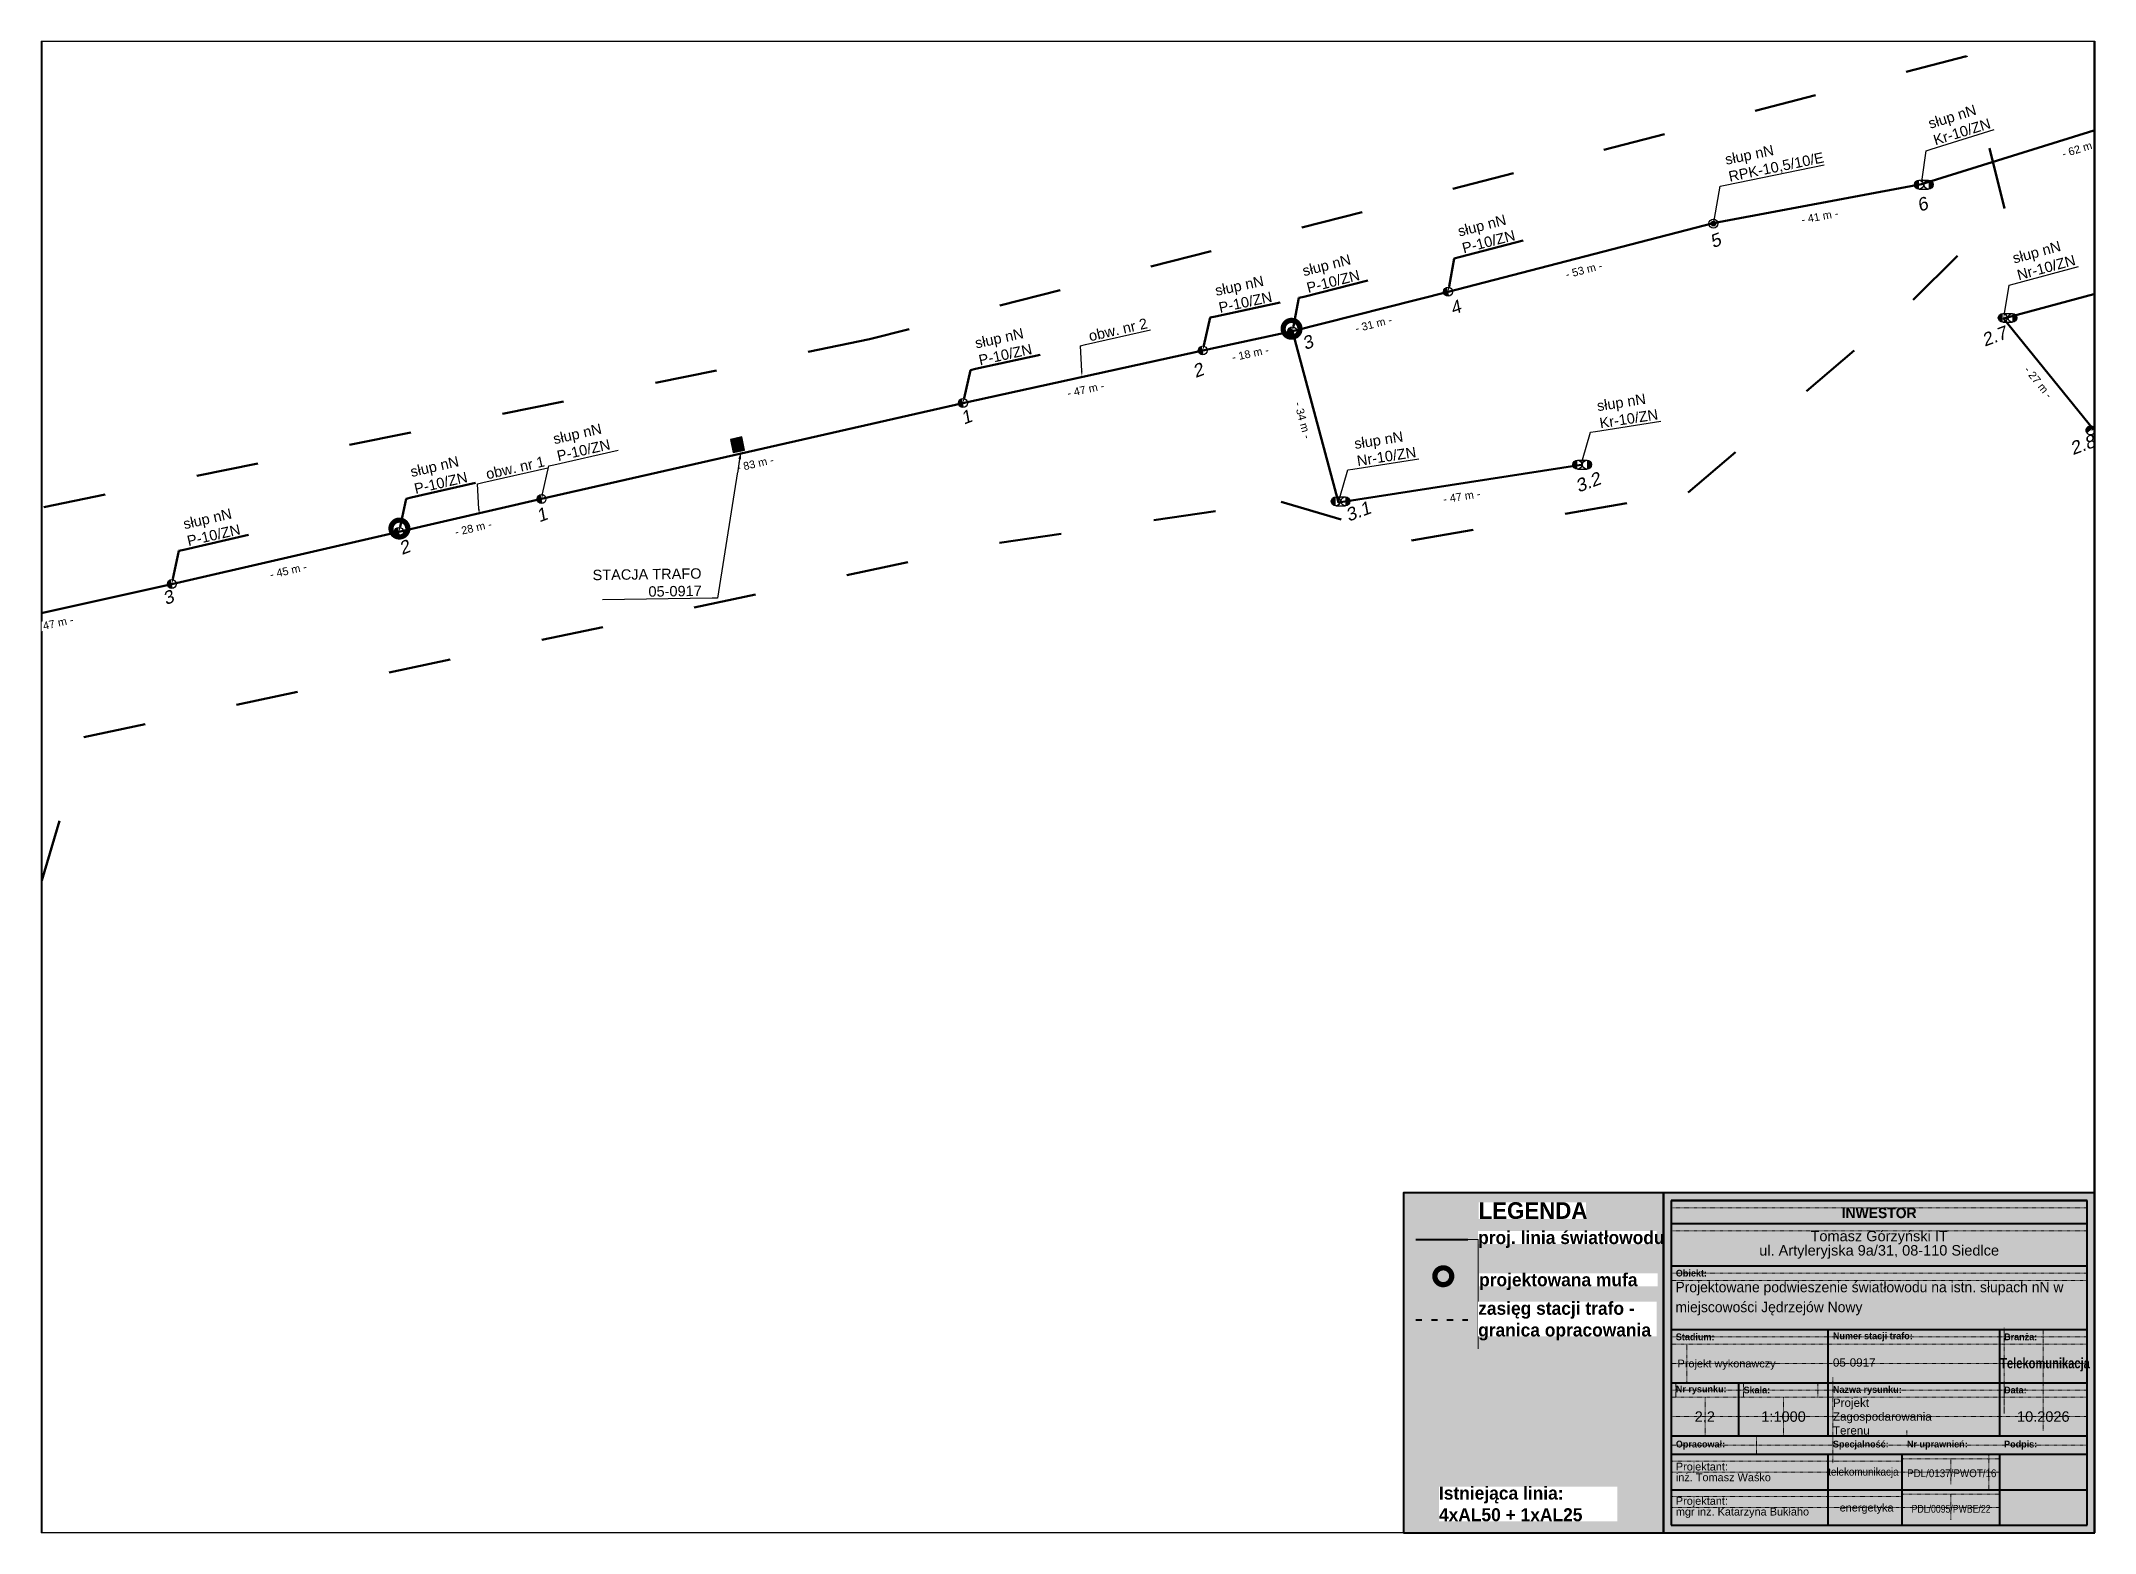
# Paper-space layout '917-2' of a CAD drawing. Header units: metres, sheet in millimetres. Extents: x 0 to 395, y 0 to 287.
# The model-space entities are those that its viewports show. They can reach past a viewport. Long polylines and large blocks are cut down to what shows.
import ezdxf
from ezdxf import colors
from ezdxf.entities.mleader import LeaderData, LeaderLine
from ezdxf.math import Vec2, Vec3

# ---------------------------------------------------------------- set-up
doc = ezdxf.new("R2010")
doc.units = ezdxf.units.M
for name, pattern in [('ACAD_ISO03W100', [30, 12, -18]), ('DGN Style 2', [0.005224, 0.003135, -0.00209]), ('GCAD_ISO03W100', [30, 12, -18])]:
    doc.linetypes.add(name, pattern=pattern)
for name, color, linetype, lineweight in [('!TELE', 30, 'SCARPLINE1A', 50), ('!trafo_05-0917', 6, 'GCAD_ISO03W100', 50), ('@Tabelka', 7, 'Continuous', 13), ('_MM LINIA Sn', 40, 'Continuous', 30), ('_mm zasięg trafo', 6, 'ACAD_ISO03W100', 35), ('_numery slupow etap 4 cz. 2', 7, 'Continuous', 40), ('_światłowód', 30, 'Continuous', 50)]:
    doc.layers.add(name, color=color, linetype=linetype, lineweight=lineweight)
for name, color, linetype in [('!wymiary', 7, 'Continuous'), ('_MM mufy', 3, 'Continuous'), ('_MM opisy', 7, 'Continuous'), ('_MM slupy', 5, 'Continuous'), ('_mm trafo', 3, 'Continuous')]:
    doc.layers.add(name, color=color, linetype=linetype)
doc.layers.add('@KonstrTabelki', color=253, linetype='DGN Style 2', lineweight=0, plot=False)
doc.layers.add('_arkusze model', color=7, linetype='Continuous', lineweight=50, plot=False)
doc.styles.add('LEGENDA', font='arial.ttf')
doc.styles.get("Standard").update_dxf_attribs({"font": 'ARIAL.TTF'})
doc.linetypes.add('SCARPLINE1A', pattern='A,2,[150,AAA.SHX,S=1,R=0,X=0,Y=0],1e-11', length=2)
doc.dimstyles.new('opis linie', dxfattribs={"dimtxt": 1.5, "dimasz": 0.18, "dimexe": 0.18, "dimexo": 0.0625, "dimgap": 2.5, "dimtad": 4, "dimdec": 0, "dimzin": 0, "dimdsep": 46, "dimtxsty": 'Standard', "dimcen": 0.09, "dimse1": 1, "dimse2": 1, "dimsd1": 1, "dimsd2": 1, "dimclrt": 256, "dimadec": 0, "dimazin": 0, "dimtfac": 1, "dimtdec": 0, "dimtofl": 0, "dimtmove": 0, "dimatfit": 3, "dimfxl": 1, "dimtfill": 1, "dimtolj": 1, "dimtzin": 0, "dimarcsym": 0})

psp = doc.layouts.new('917-2')

# ---------------------------------------------------------------- texts
at = {"color": 18, "true_color": 0x000000, "insert": (314.32, 48.27), "char_height": 2, "width": 76.9558, "attachment_point": 1, "line_spacing_factor": 0.825, "style": 'LEGENDA'}
psp.add_mtext('\\pxsm1.15,ql;{\\fLato Light|b0|i0|c238|p34;\\C256;Projektowane podwieszenie światłowodu na istn. słupach nN w miejscowości Jędrzejów Nowy}', dxfattribs=at)
at = {"color": 1, "char_height": 1.6, "width": 26.3577, "attachment_point": 4, "style": 'LEGENDA'}
for s, insert in [('{\\C18;\\c0;05-0917}', (344.61, 32.76, 1)), ('{\\C18;\\c0;Projekt Zagospodarowania Terenu}', (344.61, 22.36, 1))]:
    psp.add_mtext(s, dxfattribs=dict(at, insert=insert))
at = {"char_height": 2, "attachment_point": 5, "line_spacing_factor": 0.825, "style": 'LEGENDA'}
for s, insert in [('2.2', (319.97, 22.36)), ('1:1000', (335.12, 22.36))]:
    psp.add_mtext(s, dxfattribs=dict(at, insert=insert))

msp = doc.modelspace()

# ---------------------------------------------------------------- blocks, each defined once
blk = doc.blocks.new('tabelka')
at = {"true_color": 0xffffff, "transparency": 33554687}
h = blk.add_hatch(color=7, dxfattribs=at)
h.dxf.hatch_style = 1
h.paths.add_polyline_path([(-83, 65.41), (0, 65.41), (0, 0), (-83, 0)])
at = {"layer": '@KonstrTabelki', "lineweight": 0}
for p, q in [((-1.5, 62.52), (-81.5, 62.52)), ((-1.5, 58.08), (-81.5, 58.08)), ((-1.5, 49.94), (-81.5, 49.94)), ((-81.5, 48.55), (-1.5, 48.55)), ((-1.5, 37.69), (-81.5, 37.69)), ((-81.5, 36.3), (-1.5, 36.3)), ((-78.46, 36.3), (-78.46, 28.86)), ((-17.47, 39.44), (-17.47, 22.94)), ((-9.93, 19.68), (-9.93, 39.08)), ((-81.5, 32.58), (-1.5, 32.58)), ((-80.6, 28.86), (-80.6, 26.08)), ((-67.58, 28.86), (-67.58, 26.08)), ((-53.27, 26.08), (-53.27, 28.86)), ((-50.39, 29.9), (-50.39, 18.64)), ((-17.47, 28.86), (-17.47, 22.94)), ((-9.93, 19.68), (-9.93, 28.86)), ((-1.5, 27.47), (-81.5, 27.47)), ((-81.5, 26.08), (-1.5, 26.08)), ((-74.99, 18.64), (-74.99, 26.08)), ((-59.88, 18.64), (-59.88, 26.08)), ((-1.5, 27.47), (-18.36, 27.47)), ((-1.5, 22.36), (-81.5, 22.36)), ((-1.5, 22.36), (-18.36, 22.36)), ((-81.5, 16.88), (-1.5, 16.88)), ((-65.11, 18.64), (-65.11, 15.11)), ((-50.39, 18.64), (-50.39, 13.41)), ((-36.15, 19.68), (-36.15, 18.64)), ((-37.05, 13.77), (-81.5, 13.77)), ((-37.05, 14.25), (-18.36, 14.25)), ((-27.71, 14.25), (-27.71, 9.31)), ((-20.43, 15.11), (-20.43, 8.31)), ((-37.05, 11.71), (-81.5, 11.71)), ((-18.36, 11.71), (-37.05, 11.71)), ((-37.05, 6.97), (-81.5, 6.97)), ((-37.05, 4.9), (-81.5, 4.9)), ((-37.05, 7.44), (-18.36, 7.44)), ((-18.36, 4.9), (-37.05, 4.9)), ((-27.71, 7.44), (-27.71, 2.5))]:
    blk.add_line(p, q, dxfattribs=at)
at = {"layer": '@KonstrTabelki'}
for points in [[(-51.29, 28.86), (-51.29, 39.08)], [(-51.29, 18.64), (-51.29, 28.86)]]:
    blk.add_lwpolyline(points, dxfattribs=at)
at = {"layer": '@Tabelka', "lineweight": 40}
for p, q in [((0, 65.41), (-83, 65.41)), ((-83, 65.41), (-83, 0)), ((-81.5, 63.91), (-1.5, 63.91)), ((-1.5, 63.91), (-81.5, 63.91)), ((-81.5, 63.91), (-81.5, 1.5)), ((-1.5, 1.5), (-1.5, 63.91)), ((0, 0), (0, 65.41)), ((-81.5, 59.47), (-1.5, 59.47)), ((-81.5, 51.33), (-1.5, 51.33)), ((-81.5, 39.08), (-1.5, 39.08)), ((-81.5, 39.08), (-18.36, 39.08)), ((-51.29, 28.86), (-51.29, 39.08)), ((-51.29, 28.86), (-51.29, 35.67)), ((-18.36, 39.08), (-18.36, 28.86)), ((-81.5, 28.86), (-18.36, 28.86)), ((-68.48, 18.64), (-68.48, 28.86)), ((-51.29, 18.64), (-51.29, 28.86)), ((-18.36, 28.86), (-1.5, 28.86)), ((-18.36, 28.86), (-18.36, 18.64)), ((-51.29, 18.64), (-51.29, 25.45)), ((-18.36, 25.45), (-18.36, 18.64)), ((-81.5, 18.64), (-1.5, 18.64)), ((-81.5, 18.64), (-1.5, 18.64)), ((-81.5, 15.11), (-1.5, 15.11)), ((-51.29, 1.5), (-51.29, 15.11)), ((-37.05, 1.5), (-37.05, 15.11)), ((-18.36, 15.11), (-18.36, 1.5)), ((-81.5, 8.31), (-1.5, 8.31)), ((-81.5, 8.31), (-1.5, 8.31)), ((-81.5, 1.5), (-1.5, 1.5)), ((-83, 0), (0, 0))]:
    blk.add_line(p, q, dxfattribs=at)
at = {"layer": '@Tabelka'}
for s, insert, char_height, attachment_point, line_spacing_factor in [('{\\fLato Light|b1|i0|c238|p34;INWESTOR}', (-41.5, 62.52), 2, 2, 0.825), ('{\\fLato Light|b1|i0|c238|p34;Obiekt:}', (-80.6, 49.94), 1.3, 4, 0.946154), ('{\\fLato Light|b1|i0|c238|p34;Branża:}', (-17.47, 37.69), 1.3, 4, 0.946154), ('Projekt wykonawczy', (-80.27, 32.34), 1.5, 4, 0.825), ('{\\fLato Light|b1|i0|c238|p34;\\W0.8;Telekomunikacja}', (-9.6, 32.34), 2, 5, 0.76875), ('{\\fLato Light|b1|i0|c238|p34;Nr rysunku:}', (-80.6, 27.47), 1.3, 4, 0.946154), ('{\\fLato Light|b1|i0|c238|p34;Skala:}', (-67.58, 27.47), 1.3, 4, 0.946154), ('{\\fLato Light|b1|i0|c238|p34;Nazwa rysunku:}', (-50.39, 27.38), 1.3, 4, 0.946154), ('{\\fLato Light|b1|i0|c238|p34;Data:}', (-17.47, 27.47), 1.3, 4, 0.946154), ('10.2026', (-9.93, 22.36), 2, 5, 0.825), ('{\\fLato Light|b1|i0|c238|p34;Opracował:}', (-80.6, 16.88), 1.3, 4, 0.946154), ('{\\fLato Light|b1|i0|c238|p34;Specjalność:}', (-50.39, 16.88), 1.3, 4, 0.946154), ('{\\fLato Light|b1|i0|c238|p34;Nr uprawnień:}', (-36.15, 16.88), 1.3, 4, 0.946154), ('{\\fLato Light|b1|i0|c238|p34;Podpis:}', (-17.47, 16.88), 1.3, 4, 0.946154)]:
    blk.add_mtext(s, dxfattribs=dict(at, insert=insert, char_height=char_height, attachment_point=attachment_point, line_spacing_factor=line_spacing_factor))
at = {"layer": '@Tabelka', "insert": (-41.5, 58.08), "char_height": 2, "attachment_point": 2, "line_spacing_factor": 0.825, "style": 'LEGENDA'}
blk.add_mtext('Tomasz Górzyński IT\\Pul. Artyleryjska 9a/31, 08-110 Siedlce', dxfattribs=at)
at = {"layer": '@Tabelka'}
for s, insert, char_height, width, attachment_point, line_spacing_factor in [('{\\fLato Light|b1|i0|c238|p34;Stadium:}', (-80.6, 37.69), 1.3, 8.6456, 4, 0.946154), ('{\\fLato Light|b1|i0|c238|p34;Numer stacji trafo:}', (-50.39, 37.69), 1.3, 16.1141, 4, 0.946154), ('Projektant:\\Pinż. Tomasz Waśko', (-80.6, 11.71), 1.5, 27.9275, 4, 0.825), ('{\\W0.9;telekomunikacja}', (-44.53, 11.53), 1.5, 22.915, 5, 0.825), ('{\\W0.9;PDL/0137/PWOT/16}', (-27.54, 11.46), 1.5, 22.915, 5, 0.825), ('Projektant:\\Pmgr inż. Katarzyna Bukłaho', (-80.6, 4.9), 1.5, 27.9275, 4, 0.825), ('energetyka', (-43.91, 4.64), 1.5, 22.915, 5, 0.825), ('{\\W0.8;PDL/0095/PWBE/22}', (-27.66, 4.62), 1.5, 22.915, 5, 0.825)]:
    blk.add_mtext(s, dxfattribs=dict(at, insert=insert, char_height=char_height, width=width, attachment_point=attachment_point, line_spacing_factor=line_spacing_factor))
blk = doc.blocks.new('mufa')
at = {"layer": '_MM mufy'}
h = blk.add_hatch(color=256, dxfattribs=at)
h.dxf.hatch_style = 1
h.paths.add_polyline_path([(2.15, 0.12, 1), (-2.1, -0.05, 1)])
h.paths.add_polyline_path([(-1.1, -0.01, -1), (1.15, 0.08, -1)], flags=16)
h.paths.add_polyline_path([(-0.83, 0, -1), (0.88, 0.07, -1)], flags=0)
blk = doc.blocks.new('legenda')
at = {"true_color": 0xffffff, "transparency": 33554687}
h = blk.add_hatch(color=7, dxfattribs=at)
h.dxf.hatch_style = 1
h.paths.add_polyline_path([(-50, 65.41), (0, 65.41), (0, 0), (-50, 0)])
at = {"lineweight": 40}
blk.add_lwpolyline([(0, 65.41), (-50, 65.41), (-50, 0)], dxfattribs=at)
at = {"layer": '_mm zasięg trafo', "lineweight": 40, "ltscale": 0.1}
blk.add_lwpolyline([(-47.62, 40.95), (-37.62, 40.95)], dxfattribs=at)
at = {"layer": '_światłowód', "lineweight": 40}
blk.add_lwpolyline([(-47.62, 56.41), (-37.62, 56.41)], dxfattribs=at)
at = {"layer": '_mm zasięg trafo'}
blk.add_blockref('mufa', (-42.35, 49.31), dxfattribs=at)
at = {"layer": '_mm zasięg trafo', "bg_fill": 3, "box_fill_scale": 1, "bg_fill_color": 256, "bg_fill_transparency": 0}
for s, width, heights, insert, char_height, attachment_point in [('{\\fLato Light|b1|i0|c238|p34;\\C7;LEGENDA}', 20.65, [-3.27], (-35.53, 63.58), 3.2, 1), ('\\pxt4;{\\fLato Light|b1|i0|c238|p34;\\C7;proj. linia światłowodu}', 34.3358, [-3.2], (-35.62, 56.41), 2.5, 4)]:
    blk.add_mtext_dynamic_manual_height_columns(s, width=width, gutter_width=1, heights=heights, dxfattribs=dict(at, insert=insert, char_height=char_height, attachment_point=attachment_point))
at = {"layer": 'Defpoints', "color": 252, "lineweight": 0, "true_color": 0x939598}
blk.add_lwpolyline([(-37.62, 56.41), (-35.62, 56.41), (-35.62, 35.41)], dxfattribs=at)
at = {"layer": '_mm zasięg trafo', "char_height": 2.5, "attachment_point": 4, "bg_fill": 3, "box_fill_scale": 1, "bg_fill_color": 256, "bg_fill_transparency": 0}
for s, heights, insert in [('\\pxt4;{\\fLato Light|b1|i0|c238|p34;\\C7;projektowana mufa}', [-3.2], (-35.44, 48.3)), ('\\pxt4;{\\fLato Light|b1|i0|c238|p34;\\C7;zasięg stacji trafo - granica opracowania}', [-7.36], (-35.62, 40.72))]:
    blk.add_mtext_dynamic_manual_height_columns(s, width=34.3358, gutter_width=1, heights=heights, dxfattribs=dict(at, insert=insert))
at = {"lineweight": 40}
blk.add_lwpolyline([(-50, 0), (0, 0), (0, 65.41)], dxfattribs=at)
at = {"layer": '_mm zasięg trafo', "insert": (-43.16, 5.56), "char_height": 2.5, "attachment_point": 4, "bg_fill": 3, "box_fill_scale": 1, "bg_fill_color": 256, "bg_fill_transparency": 0}
blk.add_mtext_dynamic_manual_height_columns('\\pxt4;{\\fLato Light|b1|i0|c238|p34;\\C7;Istniejąca linia:\\P4xAL50 + 1xAL25}', width=34.3358, gutter_width=1, heights=[0], dxfattribs=at)
blk = doc.blocks.new('*D327')
at = {"layer": 'Defpoints', "color": 0}
for p in [(7548711.83, 5784388.36), (7548712.42, 5784388.83), (7548729.15, 5784367.06)]:
    blk.add_point(p, dxfattribs=at)
at = {"layer": '!wymiary', "insert": (7548718.55, 5784376.13), "char_height": 1.5, "attachment_point": 5, "rotation": 309.1122, "bg_fill": 3, "box_fill_scale": 1.1, "bg_fill_color": 9, "bg_fill_true_color": 13158600, "bg_fill_transparency": 0}
blk.add_mtext('\\A1;- 27 m -', dxfattribs=at)
blk = doc.blocks.new('*D328')
at = {"layer": 'Defpoints', "color": 0}
for p in [(7548754.57, 5784399.99), (7548754.76, 5784399.26), (7548711.83, 5784388.36)]:
    blk.add_point(p, dxfattribs=at)
at = {"layer": '!wymiary', "insert": (7548734.25, 5784390.31), "char_height": 1.5, "attachment_point": 5, "rotation": 15.2246, "bg_fill": 3, "box_fill_scale": 1.1, "bg_fill_color": 9, "bg_fill_true_color": 13158600, "bg_fill_transparency": 0}
blk.add_mtext('\\A1;- 44 m -', dxfattribs=at)
blk = doc.blocks.new('*D331')
at = {"layer": 'Defpoints', "color": 0}
for p in [(7548630.59, 5784360.27), (7548583.79, 5784353.75), (7548583.91, 5784353.01)]:
    blk.add_point(p, dxfattribs=at)
at = {"layer": '!wymiary', "insert": (7548607.63, 5784354.17), "char_height": 1.5, "attachment_point": 5, "rotation": 8.8368, "bg_fill": 3, "box_fill_scale": 1.1, "bg_fill_color": 9, "bg_fill_true_color": 13158600, "bg_fill_transparency": 0}
blk.add_mtext('\\A1;- 47 m -', dxfattribs=at)
blk = doc.blocks.new('*D332')
at = {"layer": 'Defpoints', "color": 0}
for p in [(7548575.07, 5784385.93), (7548575.8, 5784386.13), (7548583.91, 5784353.01)]:
    blk.add_point(p, dxfattribs=at)
at = {"layer": '!wymiary', "insert": (7548577.06, 5784368.82), "char_height": 1.5, "attachment_point": 5, "rotation": 285.0253, "bg_fill": 3, "box_fill_scale": 1.1, "bg_fill_color": 9, "bg_fill_true_color": 13158600, "bg_fill_transparency": 0}
blk.add_mtext('\\A1;- 34 m -', dxfattribs=at)
blk = doc.blocks.new('*D363')
at = {"layer": 'Defpoints', "color": 0}
for p in [(7548755.57, 5784432.72), (7548695.85, 5784414.91), (7548696.07, 5784414.19)]:
    blk.add_point(p, dxfattribs=at)
at = {"layer": '!wymiary', "insert": (7548726.57, 5784421.05), "char_height": 1.5, "attachment_point": 5, "rotation": 17.2971, "bg_fill": 3, "box_fill_scale": 1.1, "bg_fill_color": 9, "bg_fill_true_color": 13158600, "bg_fill_transparency": 0}
blk.add_mtext('\\A1;- 62 m -', dxfattribs=at)
blk = doc.blocks.new('*D364')
at = {"layer": 'Defpoints', "color": 0}
for p in [(7548696.07, 5784414.19), (7548655.84, 5784407.47), (7548655.98, 5784406.73)]:
    blk.add_point(p, dxfattribs=at)
at = {"layer": '!wymiary', "insert": (7548676.48, 5784408), "char_height": 1.5, "attachment_point": 5, "rotation": 10.5376, "bg_fill": 3, "box_fill_scale": 1.1, "bg_fill_color": 9, "bg_fill_true_color": 13158600, "bg_fill_transparency": 0}
blk.add_mtext('\\A1;- 41 m -', dxfattribs=at)
blk = doc.blocks.new('*D365')
at = {"layer": 'Defpoints', "color": 0}
for p in [(7548655.98, 5784406.73), (7548604.82, 5784394.27), (7548605.01, 5784393.54)]:
    blk.add_point(p, dxfattribs=at)
at = {"layer": '!wymiary', "insert": (7548631.13, 5784397.7), "char_height": 1.5, "attachment_point": 5, "rotation": 14.5129, "bg_fill": 3, "box_fill_scale": 1.1, "bg_fill_color": 9, "bg_fill_true_color": 13158600, "bg_fill_transparency": 0}
blk.add_mtext('\\A1;- 53 m -', dxfattribs=at)
blk = doc.blocks.new('*D366')
at = {"layer": 'Defpoints', "color": 0}
for p in [(7548605.01, 5784393.54), (7548574.89, 5784386.66), (7548575.07, 5784385.93)]:
    blk.add_point(p, dxfattribs=at)
at = {"layer": '!wymiary', "insert": (7548590.66, 5784387.3), "char_height": 1.5, "attachment_point": 5, "rotation": 14.2589, "bg_fill": 3, "box_fill_scale": 1.1, "bg_fill_color": 9, "bg_fill_true_color": 13158600, "bg_fill_transparency": 0}
blk.add_mtext('\\A1;- 31 m -', dxfattribs=at)
blk = doc.blocks.new('*D367')
at = {"layer": 'Defpoints', "color": 0}
for p in [(7548575.07, 5784385.93), (7548557.67, 5784382.97), (7548557.83, 5784382.24)]:
    blk.add_point(p, dxfattribs=at)
at = {"layer": '!wymiary', "insert": (7548566.98, 5784381.63), "char_height": 1.5, "attachment_point": 5, "rotation": 12.0855, "bg_fill": 3, "box_fill_scale": 1.1, "bg_fill_color": 9, "bg_fill_true_color": 13158600, "bg_fill_transparency": 0}
blk.add_mtext('\\A1;- 18 m -', dxfattribs=at)
blk = doc.blocks.new('*D368')
at = {"layer": 'Defpoints', "color": 0}
for p in [(7548557.83, 5784382.24), (7548511.55, 5784372.85), (7548511.71, 5784372.12)]:
    blk.add_point(p, dxfattribs=at)
at = {"layer": '!wymiary', "insert": (7548535.31, 5784374.74), "char_height": 1.5, "attachment_point": 5, "rotation": 12.3738, "bg_fill": 3, "box_fill_scale": 1.1, "bg_fill_color": 9, "bg_fill_true_color": 13158600, "bg_fill_transparency": 0}
blk.add_mtext('\\A1;- 47 m -', dxfattribs=at)
blk = doc.blocks.new('*D369')
at = {"layer": 'Defpoints', "color": 0}
for p in [(7548511.71, 5784372.12), (7548430.5, 5784354.42), (7548430.66, 5784353.69)]:
    blk.add_point(p, dxfattribs=at)
at = {"layer": '!wymiary', "insert": (7548471.75, 5784360.45), "char_height": 1.5, "attachment_point": 5, "rotation": 12.8133, "bg_fill": 3, "box_fill_scale": 1.1, "bg_fill_color": 9, "bg_fill_true_color": 13158600, "bg_fill_transparency": 0}
blk.add_mtext('\\A1;- 83 m -', dxfattribs=at)
blk = doc.blocks.new('*D370')
at = {"layer": 'Defpoints', "color": 0}
for p in [(7548430.66, 5784353.69), (7548403.07, 5784348.1), (7548403.24, 5784347.37)]:
    blk.add_point(p, dxfattribs=at)
at = {"layer": '!wymiary', "insert": (7548417.52, 5784348.08), "char_height": 1.5, "attachment_point": 5, "rotation": 12.9755, "bg_fill": 3, "box_fill_scale": 1.1, "bg_fill_color": 9, "bg_fill_true_color": 13158600, "bg_fill_transparency": 0}
blk.add_mtext('\\A1;- 28 m -', dxfattribs=at)
blk = doc.blocks.new('*D371')
at = {"layer": 'Defpoints', "color": 0}
for p in [(7548403.24, 5784347.37), (7548359.38, 5784338.06), (7548359.55, 5784337.33)]:
    blk.add_point(p, dxfattribs=at)
at = {"layer": '!wymiary', "insert": (7548381.96, 5784339.9), "char_height": 1.5, "attachment_point": 5, "rotation": 12.9423, "bg_fill": 3, "box_fill_scale": 1.1, "bg_fill_color": 9, "bg_fill_true_color": 13158600, "bg_fill_transparency": 0}
blk.add_mtext('\\A1;- 45 m -', dxfattribs=at)
blk = doc.blocks.new('*D372')
at = {"layer": 'Defpoints', "color": 0}
for p in [(7548359.55, 5784337.33), (7548313.32, 5784327.76), (7548313.48, 5784327.03)]:
    blk.add_point(p, dxfattribs=at)
at = {"layer": '!wymiary', "insert": (7548337.06, 5784329.74), "char_height": 1.5, "attachment_point": 5, "rotation": 12.6021, "bg_fill": 3, "box_fill_scale": 1.1, "bg_fill_color": 9, "bg_fill_true_color": 13158600, "bg_fill_transparency": 0}
blk.add_mtext('\\A1;- 47 m -', dxfattribs=at)
blk = doc.blocks.new('ZN')
at = {"layer": '_MM slupy', "transparency": 33554687}
h = blk.add_hatch(color=256, dxfattribs=at)
h.dxf.hatch_style = 1
h.paths.add_polyline_path([(0, -0.86), (0, 0.86, 1)])
at = {"layer": '_MM slupy'}
blk.add_circle((0, 0), 0.857, dxfattribs=at)
blk = doc.blocks.new('R')
at = {"layer": '_MM slupy', "transparency": 33554687}
h = blk.add_hatch(color=256, dxfattribs=at)
h.dxf.hatch_style = 1
h.paths.add_polyline_path([(-0.93, -0.86), (-0.93, 0.86, 1)])
h = blk.add_hatch(color=256, dxfattribs=at)
h.dxf.hatch_style = 1
h.paths.add_polyline_path([(0.93, 0.86), (0.93, -0.86, 1)])
at = {"layer": '_MM slupy'}
for points in [[(-0.93, 0.86), (0.93, 0.86)], [(-0.93, -0.86), (0.93, -0.86)]]:
    blk.add_lwpolyline(points, dxfattribs=at)
for centre in [(-0.93, 0), (0.93, 0)]:
    blk.add_circle(centre, 0.857, dxfattribs=at)
blk = doc.blocks.new('E')
at = {"layer": '_MM slupy'}
h = blk.add_hatch(color=256, dxfattribs=at)
h.dxf.hatch_style = 1
h.paths.add_polyline_path([(0.27, 0.37, 1), (-0.27, -0.37, 1)])
for radius in [0.857, 0.457]:
    blk.add_circle((0, 0), radius, dxfattribs=at)
blk = doc.blocks.new('trafo')
at = {"layer": '_mm trafo'}
h = blk.add_hatch(color=256, dxfattribs=at)
h.dxf.hatch_style = 1
h.paths.add_polyline_path([(-1.15, 1.02), (-0.52, -1.51), (1.64, -0.96), (1.01, 1.59)])
at = {"layer": '_MM LINIA Sn', "color": 2, "lineweight": 60}
for p, q in [((0.58, 0.02), (-0.43, 0.9)), ((-0.32, -0.23), (0.58, 0.02)), ((0.58, -0.92), (-0.32, -0.23)), ((0.55, -0.72), (0.41, -0.9)), ((0.41, -0.9), (0.58, -0.92)), ((0.58, -0.92), (0.55, -0.72))]:
    blk.add_line(p, q, dxfattribs=at)
at = {"layer": '_mm trafo', "flags": 128}
blk.add_lwpolyline([(-0.52, -1.52), (1.64, -0.96), (0.98, 1.58), (-1.17, 0.99), (-0.52, -1.52)], close=True, dxfattribs=at)
blk = doc.blocks.new('q')
at = {"layer": '_MM slupy'}
blk.add_blockref('ZN', (0, 0), dxfattribs=at)
at = {"layer": '_MM opisy'}
ml = blk.add_multileader_mtext('Standard', dxfattribs=at)
ml.set_content('\\pxql;słup nN\\PP-10/ZN', color=256)
ml.set_leader_properties()
ml.build(insert=Vec2(0, 0))
ml.multileader.update_dxf_attribs({"has_text_frame": 1, "text_left_attachment_type": 5, "text_right_attachment_type": 5, "dogleg_length": 1, "arrow_head_size": 1})
ctx = ml.context
ctx.base_point, ctx.char_height, ctx.arrow_head_size, ctx.landing_gap_size, ctx.plane_origin = Vec3(3.75, 5.9), 2, 1, 1, Vec3(1.72, -1.42)
ctx.left_attachment, ctx.right_attachment = 5, 5
notes = []
notes.append((ctx, [(0, (1, 1, 0), (2.75, 5.9), (1, 0), 1, [(0, [(0, 0), (2.75, 5.9)], 0, [])])]))
ctx.mtext.insert, ctx.mtext.flow_direction = Vec3(4.75, 11.7), 5
ctx.mtext.has_bg_fill, ctx.mtext.bg_color, ctx.mtext.bg_scale_factor, ctx.mtext.bg_transparency, ctx.mtext.use_window_bg_color = 1, -1023410175, 1, 0, 1
for ctx, leaders in notes:
    for number, flags, end, landing, length, lines in leaders:
        leader = LeaderData()
        leader.index, (leader.has_last_leader_line, leader.has_dogleg_vector, leader.attachment_direction) = number, flags
        leader.last_leader_point, leader.dogleg_vector, leader.dogleg_length = Vec3(end), Vec3(landing), length
        for number, points, colour, breaks in lines:
            line = LeaderLine()
            line.index, line.vertices, line.color, line.breaks = number, Vec3.list(points), colors.encode_raw_color(colour), breaks
            leader.lines.append(line)
        ctx.leaders.append(leader)

# ---------------------------------------------------------------- linework, layer by layer
at = {"layer": '!TELE'}
for points in [[(7548313.48, 5784327.03), (7548359.55, 5784337.33), (7548403.24, 5784347.37), (7548430.66, 5784353.69), (7548511.71, 5784372.12), (7548557.83, 5784382.24), (7548575.07, 5784385.93), (7548605.01, 5784393.54), (7548655.98, 5784406.73), (7548696.07, 5784414.19), (7548755.57, 5784432.72)], [(7548729.15, 5784367.06), (7548711.83, 5784388.36), (7548754.57, 5784399.99), (7548787.09, 5784407.33), (7548834.64, 5784419.5), (7548879, 5784428.96), (7548908.85, 5784435.79), (7548952.05, 5784446.81)], [(7548575.07, 5784385.93), (7548583.91, 5784353.01), (7548630.59, 5784360.27)]]:
    msp.add_lwpolyline(points, dxfattribs=at)

# ---------------------------------------------------------------- next in the draw order: dimensions: what is measured, and where the dimension line sits
at = {"layer": '!wymiary'}
for p1, p2, picture, middle in [((7548755.57, 5784432.72), (7548696.07, 5784414.19), '*D363', (7548726.57, 5784421.05)), ((7548729.15, 5784367.06), (7548711.83, 5784388.36), '*D327', (7548718.55, 5784376.13)), ((7548630.59, 5784360.27), (7548583.91, 5784353.01), '*D331', (7548607.63, 5784354.17))]:
    dim = msp.add_aligned_dim(p1=p1, p2=p2, distance=-0.75, dimstyle='opis linie', override={"dimpost": '- <> m -'}, dxfattribs=at)
    dim.commit()
    dim.dimension.update_dxf_attribs({"geometry": picture, "text_midpoint": middle})

# ---------------------------------------------------------------- next in the draw order: block references
at = {"layer": '!TELE', "rotation": 309.112181129587}
msp.add_blockref('q', (7548728.56, 5784366.88), dxfattribs=at)

# ---------------------------------------------------------------- next in the draw order: dimensions: what is measured, and where the dimension line sits
at = {"layer": '!wymiary'}
for p1, p2, picture, middle in [((7548696.07, 5784414.19), (7548655.98, 5784406.73), '*D364', (7548676.48, 5784408)), ((7548711.83, 5784388.36), (7548754.57, 5784399.99), '*D328', (7548734.25, 5784390.31)), ((7548583.91, 5784353.01), (7548575.07, 5784385.93), '*D332', (7548577.06, 5784368.82))]:
    dim = msp.add_aligned_dim(p1=p1, p2=p2, distance=-0.75, dimstyle='opis linie', override={"dimpost": '- <> m -'}, dxfattribs=at)
    dim.commit()
    dim.dimension.update_dxf_attribs({"geometry": picture, "text_midpoint": middle})

# ---------------------------------------------------------------- next in the draw order: leaders
at = {"layer": '_MM opisy'}
ml = msp.add_multileader_mtext('Standard', dxfattribs=at)
ml.set_content('\\pxql;słup nN\\PKr-10/ZN', color=256)
ml.set_leader_properties()
ml.build(insert=Vec2(0, 0))
ml.multileader.update_dxf_attribs({"has_text_frame": 1, "text_left_attachment_type": 5, "text_right_attachment_type": 5, "dogleg_length": 1, "arrow_head_size": 1})
ctx = ml.context
ctx.base_point, ctx.char_height, ctx.arrow_head_size, ctx.landing_gap_size, ctx.plane_origin, ctx.plane_x_axis, ctx.plane_y_axis = Vec3(7548633.39, 5784366.68), 2, 1, 1, Vec3(7548632.5, 5784359.13), Vec3(0.98813, 0.153621), Vec3(-0.153621, 0.98813)
ctx.left_attachment, ctx.right_attachment = 5, 5
notes = []
notes.append((ctx, [(0, (1, 1, 0), (7548632.4, 5784366.52), (0.98813, 0.153621), 1, [(0, [(7548630.59, 5784360.27), (7548632.4, 5784366.52)], 0, [])])]))
ctx.mtext.insert, ctx.mtext.text_direction, ctx.mtext.flow_direction = Vec3(7548633.49, 5784372.53), Vec3(0.98813, 0.153621), 5
ctx.mtext.has_bg_fill, ctx.mtext.bg_color, ctx.mtext.bg_scale_factor, ctx.mtext.bg_transparency, ctx.mtext.use_window_bg_color = 1, -1023410175, 1, 0, 1
for ctx, leaders in notes:
    for number, flags, end, landing, length, lines in leaders:
        leader = LeaderData()
        leader.index, (leader.has_last_leader_line, leader.has_dogleg_vector, leader.attachment_direction) = number, flags
        leader.last_leader_point, leader.dogleg_vector, leader.dogleg_length = Vec3(end), Vec3(landing), length
        for number, points, colour, breaks in lines:
            line = LeaderLine()
            line.index, line.vertices, line.color, line.breaks = number, Vec3.list(points), colors.encode_raw_color(colour), breaks
            leader.lines.append(line)
        ctx.leaders.append(leader)

# ---------------------------------------------------------------- next in the draw order: block references
msp.add_blockref('R', (7548630.81, 5784360.28))

# ---------------------------------------------------------------- next in the draw order: texts
at = {"layer": '_numery slupow etap 4 cz. 2', "oblique": 10}
for s, p in [('6', (7548695.74, 5784408.84)), ('2.8', (7548725.19, 5784362.1)), ('3.2', (7548630.08, 5784354.9))]:
    msp.add_text(s, height=2.5, rotation=20.4647, dxfattribs=at).set_placement(p)

# ---------------------------------------------------------------- next in the draw order: dimensions: what is measured, and where the dimension line sits
at = {"layer": '!wymiary'}
dim = msp.add_aligned_dim(p1=(7548655.98, 5784406.73), p2=(7548605.01, 5784393.54), distance=-0.75, dimstyle='opis linie', override={"dimpost": '- <> m -'}, dxfattribs=at)
dim.commit()
dim.dimension.update_dxf_attribs({"geometry": '*D365', "text_midpoint": (7548631.13, 5784397.7)})

# ---------------------------------------------------------------- next in the draw order: leaders
at = {"layer": '_MM opisy'}
ml = msp.add_multileader_mtext('Standard', dxfattribs=at)
ml.set_content('\\pxql;słup nN\\PKr-10/ZN', color=256)
ml.set_leader_properties()
ml.build(insert=Vec2(0, 0))
ml.multileader.update_dxf_attribs({"has_text_frame": 1, "text_left_attachment_type": 5, "text_right_attachment_type": 5, "dogleg_length": 1, "arrow_head_size": 1})
ctx = ml.context
ctx.base_point, ctx.char_height, ctx.arrow_head_size, ctx.landing_gap_size, ctx.plane_origin, ctx.plane_x_axis, ctx.plane_y_axis = Vec3(7548697.9, 5784420.94), 2, 1, 1, Vec3(7548698.13, 5784413.35), Vec3(0.954776, 0.297327), Vec3(-0.297327, 0.954776)
ctx.left_attachment, ctx.right_attachment = 5, 5
notes = []
notes.append((ctx, [(0, (1, 1, 0), (7548696.95, 5784420.65), (0.954776, 0.297327), 1, [(0, [(7548696.07, 5784414.19), (7548696.95, 5784420.65)], 0, [])])]))
ctx.mtext.insert, ctx.mtext.text_direction, ctx.mtext.flow_direction = Vec3(7548697.14, 5784426.75), Vec3(0.954776, 0.297327), 5
ctx.mtext.has_bg_fill, ctx.mtext.bg_color, ctx.mtext.bg_scale_factor, ctx.mtext.bg_transparency, ctx.mtext.use_window_bg_color = 1, -1023410175, 1, 0, 1
ml = msp.add_multileader_mtext('Standard', dxfattribs=at)
ml.set_content('\\pxql;słup nN\\PNr-10/ZN', color=256)
ml.set_leader_properties()
ml.build(insert=Vec2(0, 0))
ml.multileader.update_dxf_attribs({"has_text_frame": 1, "text_left_attachment_type": 5, "text_right_attachment_type": 5, "dogleg_length": 1, "arrow_head_size": 1})
ctx = ml.context
ctx.base_point, ctx.char_height, ctx.arrow_head_size, ctx.landing_gap_size, ctx.plane_origin, ctx.plane_x_axis, ctx.plane_y_axis = Vec3(7548713.91, 5784395.04), 2, 1, 1, Vec3(7548713.86, 5784387.44), Vec3(0.964904, 0.262603), Vec3(-0.262603, 0.964904)
ctx.left_attachment, ctx.right_attachment = 5, 5
notes.append((ctx, [(0, (1, 1, 0), (7548712.94, 5784394.78), (0.964904, 0.262603), 1, [(0, [(7548711.83, 5784388.36), (7548712.94, 5784394.78)], 0, [])])]))
ctx.mtext.insert, ctx.mtext.text_direction, ctx.mtext.flow_direction = Vec3(7548713.36, 5784400.87), Vec3(0.964904, 0.262603), 5
ctx.mtext.has_bg_fill, ctx.mtext.bg_color, ctx.mtext.bg_scale_factor, ctx.mtext.bg_transparency, ctx.mtext.use_window_bg_color = 1, -1023410175, 1, 0, 1
ml = msp.add_multileader_mtext('Standard', dxfattribs=at)
ml.set_content('\\pxql;słup nN\\PNr-10/ZN', color=256)
ml.set_leader_properties()
ml.build(insert=Vec2(0, 0))
ml.multileader.update_dxf_attribs({"has_text_frame": 1, "text_left_attachment_type": 5, "text_right_attachment_type": 5, "dogleg_length": 1, "arrow_head_size": 1})
ctx = ml.context
ctx.base_point, ctx.char_height, ctx.arrow_head_size, ctx.landing_gap_size, ctx.plane_origin, ctx.plane_x_axis, ctx.plane_y_axis = Vec3(7548586.71, 5784359.42), 2, 1, 1, Vec3(7548585.83, 5784351.87), Vec3(0.98813, 0.153621), Vec3(-0.153621, 0.98813)
ctx.left_attachment, ctx.right_attachment = 5, 5
notes.append((ctx, [(0, (1, 1, 0), (7548585.72, 5784359.26), (0.98813, 0.153621), 1, [(0, [(7548583.91, 5784353.01), (7548585.72, 5784359.26)], 0, [])])]))
ctx.mtext.insert, ctx.mtext.text_direction, ctx.mtext.flow_direction = Vec3(7548586.82, 5784365.27), Vec3(0.98813, 0.153621), 5
ctx.mtext.has_bg_fill, ctx.mtext.bg_color, ctx.mtext.bg_scale_factor, ctx.mtext.bg_transparency, ctx.mtext.use_window_bg_color = 1, -1023410175, 1, 0, 1
for ctx, leaders in notes:
    for number, flags, end, landing, length, lines in leaders:
        leader = LeaderData()
        leader.index, (leader.has_last_leader_line, leader.has_dogleg_vector, leader.attachment_direction) = number, flags
        leader.last_leader_point, leader.dogleg_vector, leader.dogleg_length = Vec3(end), Vec3(landing), length
        for number, points, colour, breaks in lines:
            line = LeaderLine()
            line.index, line.vertices, line.color, line.breaks = number, Vec3.list(points), colors.encode_raw_color(colour), breaks
            leader.lines.append(line)
        ctx.leaders.append(leader)

# ---------------------------------------------------------------- next in the draw order: block references
for p in [(7548696.49, 5784414.12), (7548712.62, 5784388.51), (7548584.34, 5784353.24)]:
    msp.add_blockref('R', p)

# ---------------------------------------------------------------- next in the draw order: texts
at = {"layer": '_numery slupow etap 4 cz. 2', "oblique": 10}
for s, p in [('2.7', (7548708.22, 5784382.95)), ('3.1', (7548585.86, 5784349.3))]:
    msp.add_text(s, height=2.5, rotation=20.4647, dxfattribs=at).set_placement(p)

# ---------------------------------------------------------------- next in the draw order: dimensions: what is measured, and where the dimension line sits
at = {"layer": '!wymiary'}
dim = msp.add_aligned_dim(p1=(7548605.01, 5784393.54), p2=(7548575.07, 5784385.93), distance=-0.75, dimstyle='opis linie', override={"dimpost": '- <> m -'}, dxfattribs=at)
dim.commit()
dim.dimension.update_dxf_attribs({"geometry": '*D366', "text_midpoint": (7548590.66, 5784387.3)})

# ---------------------------------------------------------------- next in the draw order: leaders
at = {"layer": '_MM opisy'}
ml = msp.add_multileader_mtext('Standard', dxfattribs=at)
ml.set_content('\\pxql;słup nN\\PRPK-10,5/10/E', color=256)
ml.set_leader_properties()
ml.build(insert=Vec2(0, 0))
ml.multileader.update_dxf_attribs({"has_text_frame": 1, "text_left_attachment_type": 5, "text_right_attachment_type": 5, "dogleg_length": 1, "arrow_head_size": 1})
ctx = ml.context
ctx.base_point, ctx.char_height, ctx.arrow_head_size, ctx.landing_gap_size, ctx.plane_origin, ctx.plane_x_axis, ctx.plane_y_axis = Vec3(7548658.3, 5784414.04), 2, 1, 1, Vec3(7548658, 5784405.59), Vec3(0.979457, 0.201653), Vec3(-0.201653, 0.979457)
ctx.left_attachment, ctx.right_attachment = 5, 5
notes = []
notes.append((ctx, [(0, (1, 1, 0), (7548657.32, 5784413.84), (0.979457, 0.201653), 1, [(0, [(7548656.04, 5784406.63)], 0, [])])]))
ctx.mtext.insert, ctx.mtext.text_direction, ctx.mtext.flow_direction = Vec3(7548658.11, 5784419.89), Vec3(0.979457, 0.201653), 5
ctx.mtext.has_bg_fill, ctx.mtext.bg_color, ctx.mtext.bg_scale_factor, ctx.mtext.bg_transparency, ctx.mtext.use_window_bg_color = 1, -1023410175, 1, 0, 1
for ctx, leaders in notes:
    for number, flags, end, landing, length, lines in leaders:
        leader = LeaderData()
        leader.index, (leader.has_last_leader_line, leader.has_dogleg_vector, leader.attachment_direction) = number, flags
        leader.last_leader_point, leader.dogleg_vector, leader.dogleg_length = Vec3(end), Vec3(landing), length
        for number, points, colour, breaks in lines:
            line = LeaderLine()
            line.index, line.vertices, line.color, line.breaks = number, Vec3.list(points), colors.encode_raw_color(colour), breaks
            leader.lines.append(line)
        ctx.leaders.append(leader)

# ---------------------------------------------------------------- next in the draw order: block references
at = {"layer": '!TELE', "rotation": 14.51291865919755}
msp.add_blockref('q', (7548605.01, 5784393.54), dxfattribs=at)
at = {"rotation": 11.63363400055547}
msp.add_blockref('E', (7548656.04, 5784406.63), dxfattribs=at)

# ---------------------------------------------------------------- next in the draw order: texts
at = {"layer": '_numery slupow etap 4 cz. 2', "oblique": 10}
msp.add_text('5', height=2.5, rotation=20.4647, dxfattribs=at).set_placement((7548655.94, 5784401.89))

# ---------------------------------------------------------------- next in the draw order: dimensions: what is measured, and where the dimension line sits
at = {"layer": '!wymiary'}
dim = msp.add_aligned_dim(p1=(7548575.07, 5784385.93), p2=(7548557.83, 5784382.24), distance=-0.75, dimstyle='opis linie', override={"dimpost": '- <> m -'}, dxfattribs=at)
dim.commit()
dim.dimension.update_dxf_attribs({"geometry": '*D367', "text_midpoint": (7548566.98, 5784381.63)})

# ---------------------------------------------------------------- next in the draw order: texts
at = {"layer": '_numery slupow etap 4 cz. 2', "oblique": 10}
msp.add_text('4', height=2.5, rotation=20.4647, dxfattribs=at).set_placement((7548605.95, 5784389.02))

# ---------------------------------------------------------------- next in the draw order: dimensions: what is measured, and where the dimension line sits
at = {"layer": '!wymiary'}
dim = msp.add_aligned_dim(p1=(7548557.83, 5784382.24), p2=(7548511.71, 5784372.12), distance=-0.75, dimstyle='opis linie', override={"dimpost": '- <> m -'}, dxfattribs=at)
dim.commit()
dim.dimension.update_dxf_attribs({"geometry": '*D368', "text_midpoint": (7548535.31, 5784374.74)})

# ---------------------------------------------------------------- next in the draw order: block references
at = {"layer": '!TELE', "rotation": 12.08545279221252}
msp.add_blockref('q', (7548557.83, 5784382.24), dxfattribs=at)

# ---------------------------------------------------------------- next in the draw order: dimensions: what is measured, and where the dimension line sits
at = {"layer": '!wymiary'}
dim = msp.add_aligned_dim(p1=(7548511.71, 5784372.12), p2=(7548430.66, 5784353.69), distance=-0.75, dimstyle='opis linie', override={"dimpost": '- <> m -'}, dxfattribs=at)
dim.commit()
dim.dimension.update_dxf_attribs({"geometry": '*D369', "text_midpoint": (7548471.75, 5784360.45)})

# ---------------------------------------------------------------- next in the draw order: block references
at = {"layer": '!TELE'}
for p, rotation in [((7548575.07, 5784385.93), 14.25893629787027), ((7548511.71, 5784372.12), 12.37376111283796)]:
    msp.add_blockref('q', p, dxfattribs=dict(at, rotation=rotation))
at = {"layer": '_arkusze model', "rotation": 357.3066721443945}
msp.add_blockref('trafo', (7548468.1, 5784364.09), dxfattribs=at)

# ---------------------------------------------------------------- next in the draw order: texts
at = {"layer": '_numery slupow etap 4 cz. 2', "oblique": 10}
msp.add_text('2', height=2.5, rotation=20.4647, dxfattribs=at).set_placement((7548556.44, 5784376.93))

# ---------------------------------------------------------------- next in the draw order: dimensions: what is measured, and where the dimension line sits
at = {"layer": '!wymiary'}
dim = msp.add_aligned_dim(p1=(7548430.66, 5784353.69), p2=(7548403.24, 5784347.37), distance=-0.75, dimstyle='opis linie', override={"dimpost": '- <> m -'}, dxfattribs=at)
dim.commit()
dim.dimension.update_dxf_attribs({"geometry": '*D370', "text_midpoint": (7548417.52, 5784348.08)})

# ---------------------------------------------------------------- next in the draw order: block references
at = {"color": 5, "lineweight": 70}
msp.add_blockref('mufa', (7548574.88, 5784386.37), dxfattribs=at)
at = {"layer": '_MM slupy', "rotation": 12.81331030667214}
msp.add_blockref('ZN', (7548430.66, 5784353.69), dxfattribs=at)

# ---------------------------------------------------------------- next in the draw order: texts
at = {"layer": '_numery slupow etap 4 cz. 2', "oblique": 10}
for s, p in [('3', (7548577.52, 5784382.3)), ('1', (7548511.88, 5784367.96)), ('1', (7548430.23, 5784349.16))]:
    msp.add_text(s, height=2.5, rotation=20.4647, dxfattribs=at).set_placement(p)

# ---------------------------------------------------------------- next in the draw order: dimensions: what is measured, and where the dimension line sits
at = {"layer": '!wymiary'}
dim = msp.add_aligned_dim(p1=(7548403.24, 5784347.37), p2=(7548359.55, 5784337.33), distance=-0.75, dimstyle='opis linie', override={"dimpost": '- <> m -'}, dxfattribs=at)
dim.commit()
dim.dimension.update_dxf_attribs({"geometry": '*D371', "text_midpoint": (7548381.96, 5784339.9)})

# ---------------------------------------------------------------- next in the draw order: leaders
at = {"layer": '_mm trafo', "color": 3}
ml = msp.add_multileader_mtext('Standard', dxfattribs=at)
ml.set_content('STACJA TRAFO\\P05-0917', color=3)
ml.set_leader_properties()
ml.build(insert=Vec2(0, 0))
ml.multileader.update_dxf_attribs({"has_text_frame": 1, "text_left_attachment_type": 5, "text_right_attachment_type": 5, "dogleg_length": 1, "arrow_head_size": 1.5})
ctx = ml.context
ctx.base_point, ctx.char_height, ctx.arrow_head_size, ctx.plane_origin, ctx.plane_x_axis, ctx.plane_y_axis = Vec3(7548438.79, 5784334.26), 2, 1.5, Vec3(7548472.24, 5784332), Vec3(0.999891, 0.014731), Vec3(-0.014731, 0.999891)
ctx.left_attachment, ctx.right_attachment, ctx.text_align_type, ctx.attachment_type = 5, 5, 2, 2
notes = []
notes.append((ctx, [(0, (1, 1, 0), (7548464.5, 5784334.63), (-0.999891, -0.014731), 1, [(0, [(7548469, 5784362.81)], 0, [])])]))
ctx.mtext.insert, ctx.mtext.text_direction, ctx.mtext.rotation, ctx.mtext.alignment, ctx.mtext.flow_direction = Vec3(7548461.41, 5784340.37), Vec3(0.999891, 0.014731), 6.129723, 3, 5
ctx.mtext.has_bg_fill, ctx.mtext.bg_color, ctx.mtext.bg_scale_factor, ctx.mtext.bg_transparency, ctx.mtext.use_window_bg_color = 1, -1073741824, 1, 0, 1
for ctx, leaders in notes:
    for number, flags, end, landing, length, lines in leaders:
        leader = LeaderData()
        leader.index, (leader.has_last_leader_line, leader.has_dogleg_vector, leader.attachment_direction) = number, flags
        leader.last_leader_point, leader.dogleg_vector, leader.dogleg_length = Vec3(end), Vec3(landing), length
        for number, points, colour, breaks in lines:
            line = LeaderLine()
            line.index, line.vertices, line.color, line.breaks = number, Vec3.list(points), colors.encode_raw_color(colour), breaks
            leader.lines.append(line)
        ctx.leaders.append(leader)

# ---------------------------------------------------------------- next in the draw order: block references
at = {"layer": '!TELE', "rotation": 12.9755420537407}
msp.add_blockref('q', (7548403.24, 5784347.37), dxfattribs=at)

# ---------------------------------------------------------------- next in the draw order: dimensions: what is measured, and where the dimension line sits
at = {"layer": '!wymiary'}
dim = msp.add_aligned_dim(p1=(7548359.55, 5784337.33), p2=(7548313.48, 5784327.03), distance=-0.75, dimstyle='opis linie', override={"dimpost": '- <> m -'}, dxfattribs=at)
dim.commit()
dim.dimension.update_dxf_attribs({"geometry": '*D372', "text_midpoint": (7548337.06, 5784329.74)})

# ---------------------------------------------------------------- next in the draw order: block references
at = {"layer": '!TELE', "rotation": 12.94231481380822}
msp.add_blockref('q', (7548359.55, 5784337.33), dxfattribs=at)
at = {"color": 5, "lineweight": 70}
msp.add_blockref('mufa', (7548403.3, 5784347.96), dxfattribs=at)

# ---------------------------------------------------------------- next in the draw order: texts
at = {"layer": '_numery slupow etap 4 cz. 2', "oblique": 10}
msp.add_text('2', height=2.5, rotation=20.4647, dxfattribs=at).set_placement((7548403.8, 5784342.9))

# ---------------------------------------------------------------- next in the draw order: linework, layer by layer
at = {"layer": '!trafo_05-0917'}
msp.add_lwpolyline([(7548178.24, 5784314.26), (7548185.15, 5784287.09), (7548261.43, 5784302.57), (7548268.46, 5784269.17), (7548334.56, 5784280.3), (7548342.66, 5784307.87), (7548518.74, 5784345.27), (7548572.92, 5784353.15), (7548597.98, 5784345.67), (7548651.17, 5784354.9), (7548694.48, 5784391.96), (7548712.04, 5784409.52), (7548704.71, 5784438.83), (7548493.71, 5784384.38), (7548318.85, 5784348.87)], close=True, dxfattribs=at)

# ---------------------------------------------------------------- next in the draw order: texts
at = {"layer": '_numery slupow etap 4 cz. 2', "oblique": 10}
msp.add_text('3', height=2.5, rotation=20.4647, dxfattribs=at).set_placement((7548358.39, 5784333.26))

# ---------------------------------------------------------------- next in the draw order: leaders
at = {"layer": '_MM opisy', "color": 1}
ml = msp.add_multileader_mtext('Standard', dxfattribs=at)
ml.set_content('\\pxql;obw. nr 2', color=1)
ml.set_leader_properties()
ml.build(insert=Vec2(0, 0))
ml.multileader.update_dxf_attribs({"has_text_frame": 1, "text_left_attachment_type": 5, "text_right_attachment_type": 5, "dogleg_length": 1, "arrow_head_size": 1})
ctx = ml.context
ctx.base_point, ctx.char_height, ctx.arrow_head_size, ctx.landing_gap_size, ctx.plane_origin, ctx.plane_x_axis, ctx.plane_y_axis = Vec3(7548535.27, 5784383.37), 2, 1, 1, Vec3(7548536.58, 5784376.26), Vec3(0.975098, 0.221775), Vec3(-0.221775, 0.975098)
ctx.left_attachment, ctx.right_attachment = 5, 5
notes = []
notes.append((ctx, [(0, (1, 1, 0), (7548534.29, 5784383.15), (0.975098, 0.221775), 1, [(0, [(7548534.59, 5784377.26)], 0, [])])]))
ctx.mtext.insert, ctx.mtext.text_direction, ctx.mtext.flow_direction = Vec3(7548535.71, 5784385.94), Vec3(0.975098, 0.221775), 5
ctx.mtext.has_bg_fill, ctx.mtext.bg_color, ctx.mtext.bg_scale_factor, ctx.mtext.bg_transparency, ctx.mtext.use_window_bg_color = 1, -1023410175, 1, 0, 1
at = {"layer": '_MM opisy'}
ml = msp.add_multileader_mtext('Standard', dxfattribs=at)
ml.set_content('\\pxql;słup nN\\PP-10/ZN', color=256)
ml.set_leader_properties()
ml.build(insert=Vec2(0, 0))
ml.multileader.update_dxf_attribs({"has_text_frame": 1, "text_left_attachment_type": 5, "text_right_attachment_type": 5, "dogleg_length": 1, "arrow_head_size": 1})
ctx = ml.context
ctx.base_point, ctx.char_height, ctx.arrow_head_size, ctx.landing_gap_size, ctx.plane_origin, ctx.plane_x_axis, ctx.plane_y_axis = Vec3(7548433.02, 5784360.28), 2, 1, 1, Vec3(7548432.65, 5784352.68), Vec3(0.975098, 0.221775), Vec3(-0.221775, 0.975098)
ctx.left_attachment, ctx.right_attachment = 5, 5
notes.append((ctx, [(0, (1, 1, 0), (7548432.04, 5784360.05), (0.975098, 0.221775), 1, [(0, [(7548430.66, 5784353.69), (7548432.04, 5784360.05)], 0, [])])]))
ctx.mtext.insert, ctx.mtext.text_direction, ctx.mtext.flow_direction = Vec3(7548432.7, 5784366.15), Vec3(0.975098, 0.221775), 5
ctx.mtext.has_bg_fill, ctx.mtext.bg_color, ctx.mtext.bg_scale_factor, ctx.mtext.bg_transparency, ctx.mtext.use_window_bg_color = 1, -1023410175, 1, 0, 1
for ctx, leaders in notes:
    for number, flags, end, landing, length, lines in leaders:
        leader = LeaderData()
        leader.index, (leader.has_last_leader_line, leader.has_dogleg_vector, leader.attachment_direction) = number, flags
        leader.last_leader_point, leader.dogleg_vector, leader.dogleg_length = Vec3(end), Vec3(landing), length
        for number, points, colour, breaks in lines:
            line = LeaderLine()
            line.index, line.vertices, line.color, line.breaks = number, Vec3.list(points), colors.encode_raw_color(colour), breaks
            leader.lines.append(line)
        ctx.leaders.append(leader)

# ---------------------------------------------------------------- next in the draw order: leaders
at = {"layer": '_MM opisy', "color": 1}
ml = msp.add_multileader_mtext('Standard', dxfattribs=at)
ml.set_content('\\pxql;obw. nr 1', color=256)
ml.set_leader_properties()
ml.build(insert=Vec2(0, 0))
ml.multileader.update_dxf_attribs({"has_text_frame": 1, "text_left_attachment_type": 5, "text_right_attachment_type": 5, "dogleg_length": 1, "arrow_head_size": 1})
ctx = ml.context
ctx.base_point, ctx.char_height, ctx.arrow_head_size, ctx.landing_gap_size, ctx.plane_origin, ctx.plane_x_axis, ctx.plane_y_axis = Vec3(7548419.34, 5784356.83), 2, 1, 1, Vec3(7548420.66, 5784349.72), Vec3(0.975098, 0.221775), Vec3(-0.221775, 0.975098)
ctx.left_attachment, ctx.right_attachment = 5, 5
notes = []
notes.append((ctx, [(0, (1, 1, 0), (7548418.37, 5784356.61), (0.975098, 0.221775), 1, [(0, [(7548418.67, 5784350.73)], 0, [])])]))
ctx.mtext.insert, ctx.mtext.text_direction, ctx.mtext.flow_direction = Vec3(7548419.78, 5784359.4), Vec3(0.975098, 0.221775), 5
ctx.mtext.has_bg_fill, ctx.mtext.bg_color, ctx.mtext.bg_scale_factor, ctx.mtext.bg_transparency, ctx.mtext.use_window_bg_color = 1, -1023410175, 1, 0, 1
for ctx, leaders in notes:
    for number, flags, end, landing, length, lines in leaders:
        leader = LeaderData()
        leader.index, (leader.has_last_leader_line, leader.has_dogleg_vector, leader.attachment_direction) = number, flags
        leader.last_leader_point, leader.dogleg_vector, leader.dogleg_length = Vec3(end), Vec3(landing), length
        for number, points, colour, breaks in lines:
            line = LeaderLine()
            line.index, line.vertices, line.color, line.breaks = number, Vec3.list(points), colors.encode_raw_color(colour), breaks
            leader.lines.append(line)
        ctx.leaders.append(leader)

# ---------------------------------------------------------------- block references
psp.add_blockref('tabelka', (395, 0))

psp.set_redraw_order([(e.dxf.handle, doc.entitydb.next_handle()) for e in psp.query("TEXT MTEXT ATTDEF DIMENSION ARC_DIMENSION")])  # texts and dimensions are drawn at this point

# ---------------------------------------------------------------- next in the draw order: block references
psp.add_blockref('legenda', (312, 0))

# ---------------------------------------------------------------- next in the draw order: linework, layer by layer
psp.add_lwpolyline([(395, 0), (0.24, 0), (0.24, 286.83), (395, 286.83)], close=True)

# ---------------------------------------------------------------- next in the draw order: viewports
at = {"layer": '0'}
psp.add_viewport(center=(197.38, 143.41), size=(394.76, 286.8295), view_center_point=(7548531.79, 5784298.3), view_height=286.8295, dxfattribs=at)

doc.saveas('drawing.dxf')
